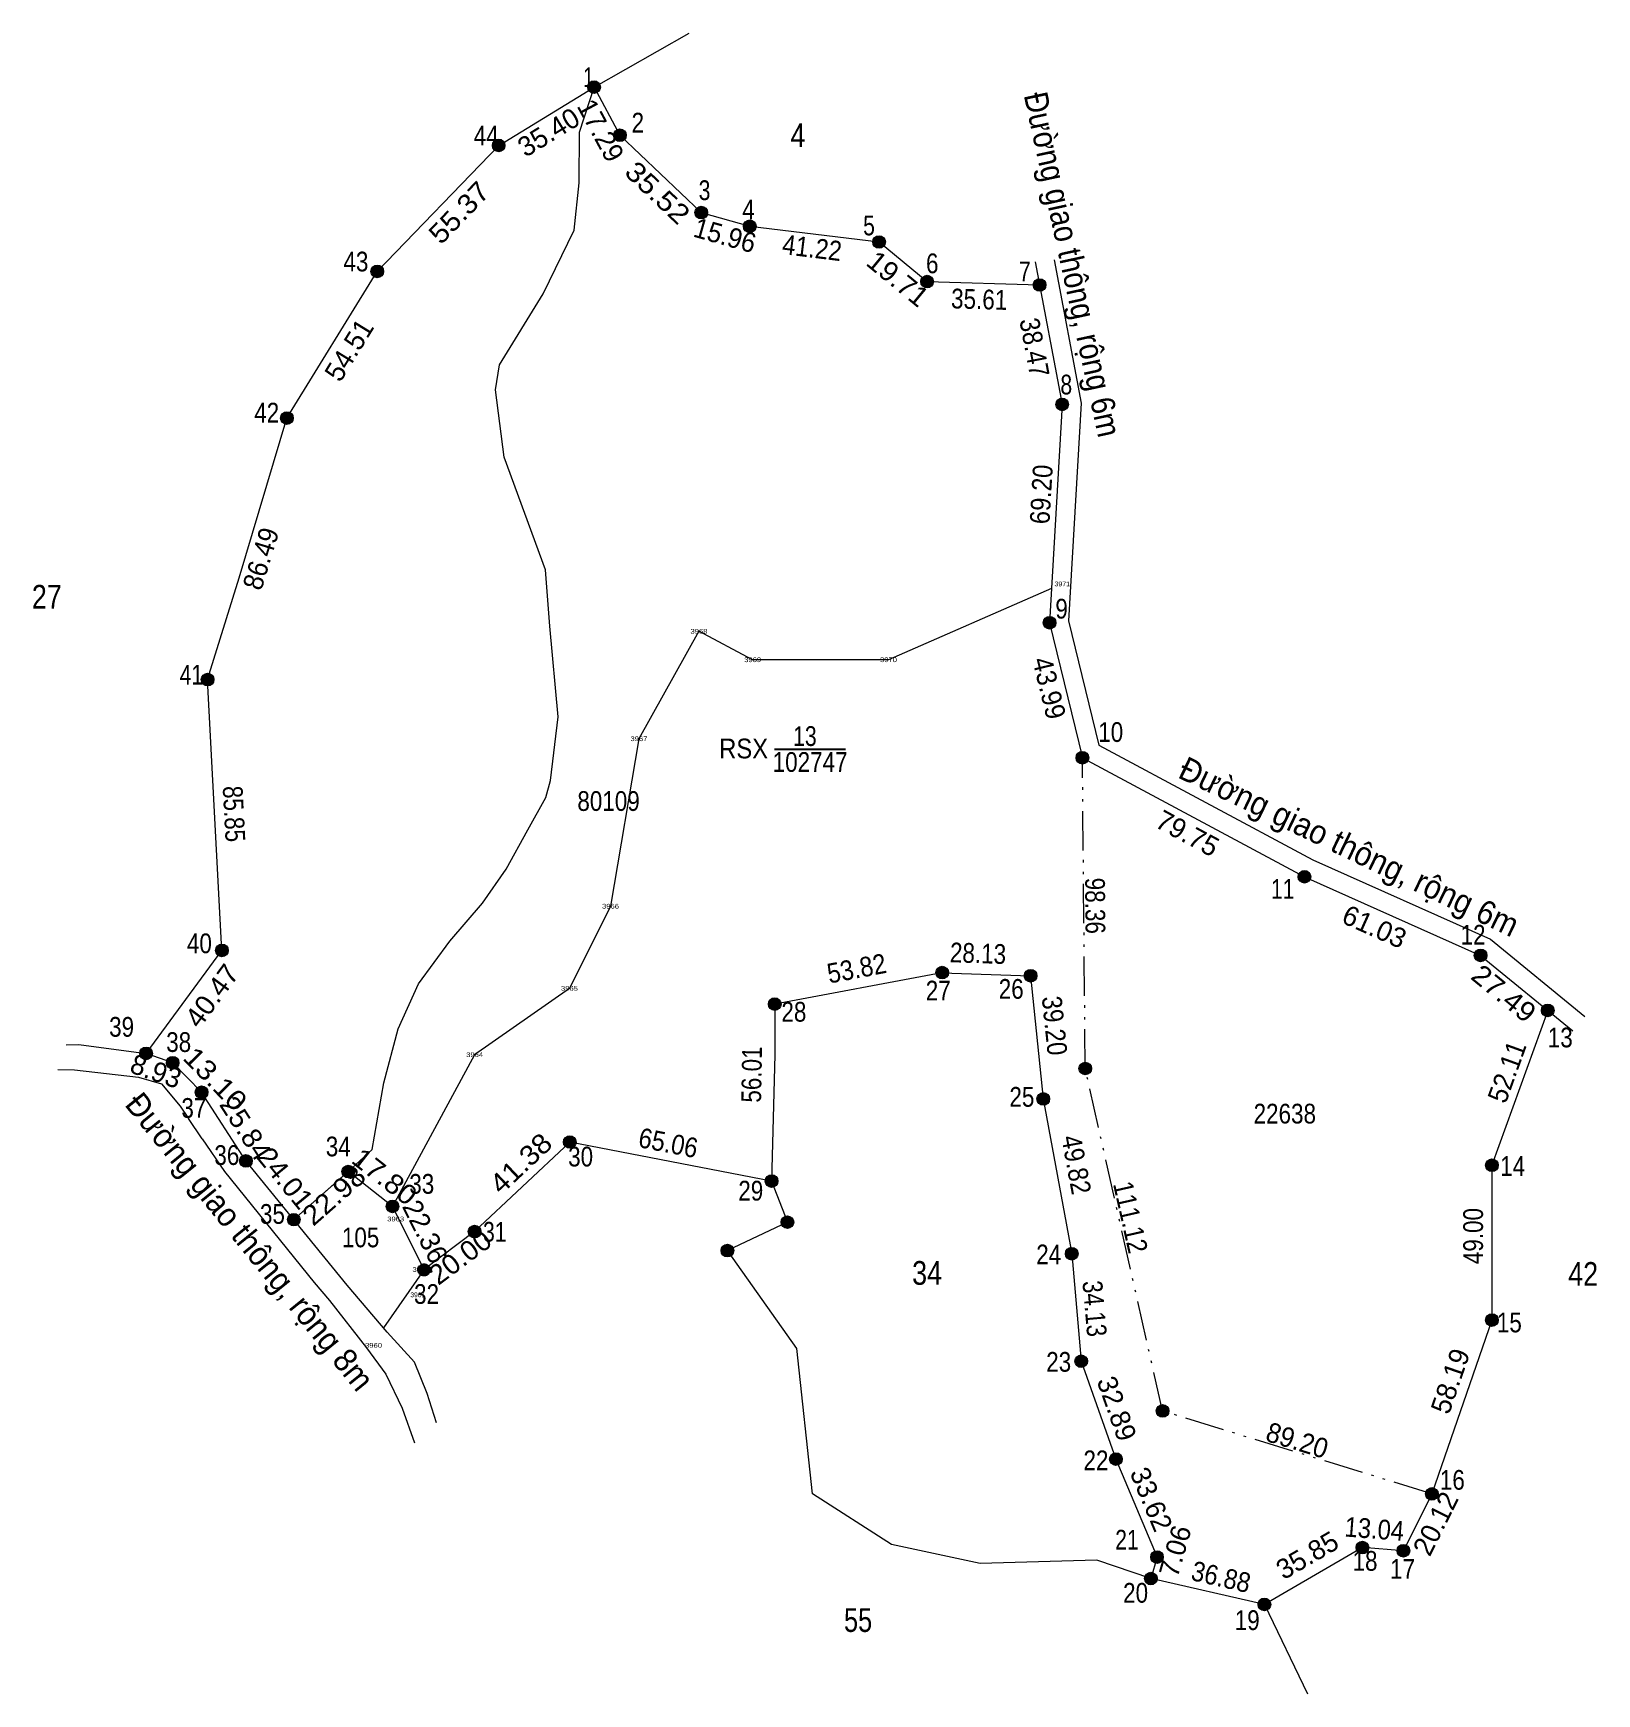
# Model space of a CAD drawing. Header units: centimetres. Extents: x 534487 to 540612, y 1847531 to 1849044.
# Drawn here: x 540117 to 540612, y 1848068 to 1848593 of the extents above; entities that cross this region are included whole.
import ezdxf
from ezdxf.enums import TextEntityAlignment as Align

# ---------------------------------------------------------------- set-up
doc = ezdxf.new("R2010")
doc.units = ezdxf.units.CM
doc.header["$LTSCALE"] = 2.5
doc.header["$PDMODE"] = 32
doc.header["$PDSIZE"] = 1.25
doc.linetypes.add('DASH_DOUBLE_DOT', pattern=[9.2, 5, -1.2, 0.3, -1.2, 0.3, -1.2])
doc.linetypes.add('MEDIUM_DASHED', pattern=[4.5, 3, -1.5])
for name, color, linetype, lineweight in [('10', 7, 'Continuous', 13), ('13', 7, 'Continuous', 25), ('22', 7, 'Continuous', 13), ('23', 7, 'Continuous', 13), ('6', 7, 'Continuous', 13), ('63', 7, 'Continuous', 13)]:
    doc.layers.add(name, color=color, linetype=linetype, lineweight=lineweight)
doc.layers.add('12', color=7, linetype='Continuous')

msp = doc.modelspace()

# ---------------------------------------------------------------- texts
at = {"layer": '12'}
for s, width, p in [('3971', 1.1, (540443.01, 1848418.25)), ('3968', 1.2, (540328.005, 1848403.25)), ('3968', 1.2, (540328.005, 1848403.25)), ('3969', 1.2, (540345.005, 1848394.25)), ('3969', 1.2, (540345.005, 1848394.25)), ('3970', 1.2, (540388.005, 1848394.25)), ('3970', 1.2, (540388.005, 1848394.25)), ('3967', 1.2, (540309.005, 1848369.25)), ('3967', 1.2, (540309.005, 1848369.25)), ('3966', 1.2, (540300.005, 1848316.25)), ('3966', 1.2, (540300.005, 1848316.25)), ('3965', 1.2, (540287.005, 1848290.25)), ('3965', 1.2, (540287.005, 1848290.25)), ('3964', 1.2, (540257.005, 1848269.25)), ('3964', 1.2, (540257.005, 1848269.25)), ('3963', 1.2, (540232.005, 1848217.25)), ('3962', 1.2, (540240.005, 1848201.25)), ('3961', 1.05, (540239.01, 1848193.25)), ('3960', 1.2, (540225.005, 1848177.25))]:
    msp.add_text(s, height=1.5, dxfattribs=dict(at, width=width)).set_placement(p, align=Align.CENTER)
at = {"layer": '13'}
for s, rotation, width, p in [('Đường giao thông, rộng 6m', 282.273, 0.9, (540442.62, 1848519.332)), ('Đường giao thông, rộng 6m', 334.391, 0.95, (540532.199, 1848332.466)), ('Đường giao thông, rộng 8m', 308.989, 0.95, (540182.924, 1848208.469))]:
    msp.add_text(s, height=7.5, rotation=rotation, dxfattribs=dict(at, width=width)).set_placement(p, align=Align.CENTER)
for s, height, width, p in [('4', 7.5, 0.85, (540359.335, 1848557.25)), ('27', 7.5, 0.85, (540121.585, 1848411.19)), ('13', 6.25, 0.8, (540361.545, 1848367.72)), ('34', 7.5, 0.85, (540400.22, 1848197.18)), ('42', 7.5, 0.85, (540607.895, 1848196.86)), ('55', 7.5, 0.8, (540378.38, 1848087.31))]:
    msp.add_text(s, height=height, dxfattribs=dict(at, width=width)).set_placement(p, align=Align.CENTER)
at = {"layer": '13', "width": 0.9}
msp.add_text('RSX', height=6.25, dxfattribs=at).set_placement((540349.88, 1848363.78), align=Align.RIGHT)
at = {"layer": '63'}
for s, width, p in [(' 1', 0.75, (540294.82, 1848576.23)), (' 2', 0.85, (540310.63, 1848561.87)), (' 44', 0.85, (540264.61, 1848557.77)), (' 3', 0.8, (540331.63, 1848540.48)), (' 4', 0.85, (540345.68, 1848534.4)), (' 5', 0.8, (540383.7, 1848529.32)), (' 43', 0.85, (540223.37, 1848517.9)), (' 6', 0.85, (540403.83, 1848517.33)), (' 7', 0.8, (540433.02, 1848514.75)), (' 8', 0.8, (540446.14, 1848478.97)), (' 42', 0.85, (540195.14, 1848470.08)), (' 9', 0.85, (540444.77, 1848408.04)), (' 41', 0.8, (540171.05, 1848387.14)), (' 10', 0.85, (540462.3, 1848368.99)), (' 11', 0.8, (540516.51, 1848319.35)), (' 12', 0.85, (540576.99, 1848304.84)), (' 40', 0.85, (540173.83, 1848302.12)), (' 27', 0.85, (540407.7, 1848287.16)), (' 26', 0.85, (540430.8, 1848287.7)), (' 28', 0.85, (540362.01, 1848280.46)), (' 39', 0.85, (540149.21, 1848275.69)), (' 13', 0.85, (540604.59, 1848272.33)), (' 38', 0.85, (540167.28, 1848270.87)), (' 37', 0.85, (540172.08, 1848250.02)), (' 25', 0.85, (540434.18, 1848253.53)), (' 36', 0.85, (540182.51, 1848235.1)), (' 34', 0.85, (540217.79, 1848237.83)), (' 30', 0.85, (540294.5, 1848234.63)), (' 14', 0.85, (540589.53, 1848231.66)), (' 33', 0.85, (540244.22, 1848225.99)), (' 29', 0.85, (540348.36, 1848223.84)), (' 35', 0.85, (540196.95, 1848216.47)), (' 31', 0.8, (540267.1, 1848210.83)), (' 24', 0.85, (540442.66, 1848203.66)), (' 32', 0.85, (540245.73, 1848191.13)), (' 15', 0.85, (540588.48, 1848182.13)), (' 23', 0.85, (540445.83, 1848169.66)), (' 22', 0.85, (540457.62, 1848138.48)), (' 16', 0.85, (540570.43, 1848132.31)), (' 21', 0.8, (540467.2, 1848113.37)), (' 18', 0.85, (540542.8, 1848106.67)), (' 17', 0.85, (540554.67, 1848104.12)), (' 20', 0.85, (540470.17, 1848096.56)), (' 19', 0.85, (540505.5, 1848087.91))]:
    msp.add_text(s, height=6.25, dxfattribs=dict(at, width=width)).set_placement(p, align=Align.RIGHT)
for s, rotation, p in [('17.29', 298.24, (540294.161, 1848561.069)), ('35.40', 31.427, (540282.036, 1848559.285)), ('54.51', 58.366, (540219.934, 1848491.401)), ('79.75', 331.796, (540481.183, 1848337.318)), ('61.03', 335.942, (540540.556, 1848307.666)), ('8.93', 340.652, (540155.1, 1848261.84)), ('22.36', 296.565, (540238.574, 1848212.623)), ('58.19', 70.942, (540568.794, 1848165.675)), ('32.89', 289.537, (540457.324, 1848156.975)), ('33.62', 292.751, (540468.314, 1848128.099)), ('20.12', 63.435, (540563.984, 1848120.207)), ('7.06', 73.977, (540481.746, 1848112.062)), ('35.85', 30.141, (540522.126, 1848108.895))]:
    msp.add_text(s, height=6.25, rotation=rotation, dxfattribs=at).set_placement(p, align=Align.CENTER)
for s, rotation, width, p in [('35.52', 316.449, 1.15, (540312.757, 1848540.564)), ('55.37', 46.061, 1.1, (540254.338, 1848534.372)), ('15.96', 344.291, 0.95, (540335.414, 1848526.317)), ('41.22', 353.047, 0.9, (540363.442, 1848522.296)), ('19.71', 320.559, 1.05, (540388.995, 1848513.175)), ('35.61', 358.246, 0.85, (540416.624, 1848505.979)), ('38.47', 280.711, 0.9, (540431.158, 1848493.251)), ('69.20', 86.686, 0.9, (540439.486, 1848447.164)), ('86.49', 73.103, 0.95, (540192.323, 1848426.087)), ('43.99', 283.701, 0.95, (540435.852, 1848385.315)), ('85.85', 273.031, 0.85, (540177.723, 1848346.045)), ('98.36', 270.513, 0.85, (540450.321, 1848317.103)), ('28.13', 358.064, 0.85, (540416.244, 1848298.985)), ('40.47', 53.611, 1.05, (540176.372, 1848286.801)), ('53.82', 10.654, 0.9, (540378.502, 1848294.246)), ('27.49', 320.728, 1.1, (540580.827, 1848286.97)), ('39.20', 275.856, 0.9, (540437.48, 1848278.869)), ('56.01', 88.977, 0.85, (540347.807, 1848263.674)), ('52.11', 70.157, 0.95, (540586.72, 1848263.554)), ('13.10', 314.443, 1.15, (540172.71, 1848260.143)), ('25.84', 302.805, 1.05, (540181.925, 1848245.018)), ('65.06', 349.039, 0.9, (540317.716, 1848239.041)), ('24.01', 309.219, 1.05, (540194.656, 1848228.976)), ('41.38', 43.277, 1.1, (540273.758, 1848233.351)), ('49.82', 280.408, 0.9, (540444.412, 1848234.625)), ('17.80', 321.843, 1.1, (540226.624, 1848228.97)), ('22.98', 41.437, 1.1, (540214.527, 1848223.086)), ('111.12', 282.722, 0.9, (540461.573, 1848217.898)), ('49.00', 90, 0.85, (540576.19, 1848212.6)), ('20.00', 36.87, 1.05, (540254.285, 1848203.379)), ('34.13', 275.042, 0.85, (540450.158, 1848189.37)), ('89.20', 342.892, 0.95, (540516.476, 1848144.973)), ('13.04', 355.601, 0.9, (540541.575, 1848116.814)), ('36.88', 347.136, 0.9, (540492.599, 1848101.692))]:
    msp.add_text(s, height=6.25, rotation=rotation, dxfattribs=dict(at, width=width)).set_placement(p, align=Align.CENTER)
at = {"layer": '63', "width": 0.85}
for s, p in [('102747', (540363.195, 1848359.51)), ('80109', (540299.395, 1848347.16)), ('22638', (540513.45, 1848248.22)), ('105', (540220.9, 1848209.05))]:
    msp.add_text(s, height=6.25, dxfattribs=at).set_placement(p, align=Align.CENTER)

# ---------------------------------------------------------------- hatches: boundary and pattern name
at = {"layer": '6'}
for points in [[(540296.82, 1848576.23, 1), (540292.82, 1848576.23, 1)], [(540305, 1848561, 1), (540301, 1848561, 1)], [(540266.61, 1848557.77, 1), (540262.61, 1848557.77, 1)], [(540330.74, 1848536.53, 1), (540326.74, 1848536.53, 1)], [(540346.1, 1848532.21, 1), (540342.1, 1848532.21, 1)], [(540387.02, 1848527.22, 1), (540383.02, 1848527.22, 1)], [(540228.19, 1848517.9, 1), (540224.19, 1848517.9, 1)], [(540402.24, 1848514.7, 1), (540398.24, 1848514.7, 1)], [(540437.83, 1848513.61, 1), (540433.83, 1848513.61, 1)], [(540444.98, 1848475.81, 1), (540440.98, 1848475.81, 1)], [(540199.6, 1848471.49, 1), (540195.6, 1848471.49, 1)], [(540440.98, 1848406.73, 1), (540436.98, 1848406.73, 1)], [(540174.46, 1848388.73, 1), (540170.46, 1848388.73, 1)], [(540451.4, 1848363.99, 1), (540447.4, 1848363.99, 1)], [(540521.68, 1848326.3, 1), (540517.68, 1848326.3, 1)], [(540179, 1848303, 1), (540175, 1848303, 1)], [(540577.41, 1848301.42, 1), (540573.41, 1848301.42, 1)], [(540407, 1848296, 1), (540403, 1848296, 1)], [(540435, 1848295, 1), (540431, 1848295, 1)], [(540354, 1848286, 1), (540350, 1848286, 1)], [(540598.69, 1848284.02, 1), (540594.69, 1848284.02, 1)], [(540154.99, 1848270.42, 1), (540150.99, 1848270.42, 1)], [(540163.42, 1848267.46, 1), (540159.42, 1848267.46, 1)], [(540452.28, 1848265.63, 1), (540448.28, 1848265.63, 1)], [(540172.59, 1848258.11, 1), (540168.59, 1848258.11, 1)], [(540439, 1848256, 1), (540435, 1848256, 1)], [(540289.13, 1848242.37, 1), (540285.13, 1848242.37, 1)], [(540186.59, 1848236.39, 1), (540182.59, 1848236.39, 1)], [(540581, 1848235, 1), (540577, 1848235, 1)], [(540219, 1848233, 1), (540215, 1848233, 1)], [(540353, 1848230, 1), (540349, 1848230, 1)], [(540201.77, 1848217.79, 1), (540197.77, 1848217.79, 1)], [(540233, 1848222, 1), (540229, 1848222, 1)], [(540259, 1848214, 1), (540255, 1848214, 1)], [(540358, 1848217, 1), (540354, 1848217, 1)], [(540339, 1848208, 1), (540335, 1848208, 1)], [(540448, 1848207, 1), (540444, 1848207, 1)], [(540581, 1848186, 1), (540577, 1848186, 1)], [(540451, 1848173, 1), (540447, 1848173, 1)], [(540476.75, 1848157.24, 1), (540472.75, 1848157.24, 1)], [(540462, 1848142, 1), (540458, 1848142, 1)], [(540562, 1848131, 1), (540558, 1848131, 1)], [(540540, 1848114, 1), (540536, 1848114, 1)], [(540553, 1848113, 1), (540549, 1848113, 1)], [(540475, 1848111, 1), (540471, 1848111, 1)], [(540473.05, 1848104.21, 1), (540469.05, 1848104.21, 1)], [(540509, 1848096, 1), (540505, 1848096, 1)]]:
    msp.add_hatch(color=256, dxfattribs=at).paths.add_polyline_path(points)
at = {"layer": '63'}
msp.add_hatch(color=256, dxfattribs=at).paths.add_polyline_path([(540243, 1848202, 1), (540239, 1848202, 1)])

# ---------------------------------------------------------------- linework, layer by layer
at = {"layer": '10'}
for p, q in [((540294.82, 1848576.23), (540324.86, 1848593.3)), ((540241, 1848202), (540228.15, 1848183.52)), ((540507, 1848096), (540520.67, 1848067.73))]:
    msp.add_line(p, q, dxfattribs=at)
for points in [[(540152.99, 1848270.42), (540177, 1848303), (540172.46, 1848388.73), (540182.43, 1848420.88), (540197.6, 1848471.49), (540226.19, 1848517.9), (540264.61, 1848557.77), (540294.82, 1848576.23)], [(540294.82, 1848576.23), (540303, 1848561), (540328.74, 1848536.53), (540344.1, 1848532.21), (540385.02, 1848527.22), (540400.24, 1848514.7), (540435.83, 1848513.61)], [(540404.89, 1848295.95), (540352, 1848286), (540352, 1848270), (540351, 1848230), (540356, 1848217), (540337, 1848208)], [(540404.89, 1848295.95), (540433, 1848295), (540437, 1848256), (540446, 1848207), (540449, 1848173), (540460, 1848142)], [(540596.69, 1848284.02), (540579, 1848235), (540579, 1848186), (540560, 1848131), (540551, 1848113), (540538, 1848114), (540507, 1848096), (540471.05, 1848104.21)], [(540170.59, 1848258.11), (540161.42, 1848267.46), (540152.99, 1848270.42)], [(540351, 1848230), (540287.13, 1848242.37), (540257, 1848214), (540241, 1848202), (540231, 1848222), (540217, 1848233), (540199.77, 1848217.79)], [(540471.05, 1848104.21), (540454, 1848110), (540417, 1848109), (540389, 1848115), (540364, 1848131), (540359, 1848177), (540337, 1848208)], [(540460, 1848142), (540473, 1848111), (540471.05, 1848104.21)]]:
    msp.add_lwpolyline(points, dxfattribs=at)
at = {"layer": '10', "linetype": 'DASH_DOUBLE_DOT'}
msp.add_lwpolyline([(540560, 1848131), (540474.75, 1848157.24), (540450.28, 1848265.63), (540449.4, 1848363.99)], dxfattribs=at)
at = {"layer": '10'}
msp.add_point((540241, 1848202), dxfattribs=at)
at = {"layer": '13'}
msp.add_line((540351.97, 1848366.72), (540374.42, 1848366.72), dxfattribs=at)
at = {"layer": '22'}
msp.add_line((540170.79, 1848243.33), (540166.42, 1848249.79), dxfattribs=at)
for points in [[(540434.45, 1848520.91), (540442.98, 1848475.81), (540438.98, 1848406.73), (540449.4, 1848363.99), (540519.68, 1848326.3), (540575.41, 1848301.42), (540604.59, 1848277.56)], [(540440.42, 1848521.62), (540449.02, 1848476.19), (540445.02, 1848407.27), (540454.6, 1848368.01), (540522.32, 1848331.7), (540578.59, 1848306.58), (540608.45, 1848282.14)], [(540127.72, 1848273.08), (540131.68, 1848273.18), (540152.99, 1848270.42)], [(540229.31, 1848182.15), (540216.67, 1848197.08), (540184.59, 1848236.39), (540170.59, 1848258.11), (540161.42, 1848267.46), (540152.99, 1848270.42)], [(540125.03, 1848265.29), (540130.35, 1848265.26), (540150.56, 1848262.89), (540157.88, 1848260.79), (540163.75, 1848253.74), (540166.42, 1848249.79)], [(540170.79, 1848243.33), (540177.78, 1848232.99), (540206.2, 1848197.88), (540211.1, 1848192.19), (540222.81, 1848177.2), (540228.85, 1848168.86), (540234.08, 1848158.15), (540237.96, 1848147.19)], [(540244.95, 1848153.5), (540241.93, 1848162.72), (540238, 1848172.65), (540229.31, 1848182.15)]]:
    msp.add_lwpolyline(points, dxfattribs=at)
at = {"layer": '23'}
msp.add_lwpolyline([(540199.77, 1848217.79), (540216.77, 1848232.79), (540224.6, 1848240.04), (540228.28, 1848261.08), (540232.83, 1848278.15), (540239.23, 1848292.38), (540249.15, 1848305.9), (540259.53, 1848317.96), (540266.98, 1848328.74), (540273.79, 1848341.12), (540279.59, 1848351.4), (540280.98, 1848356.74), (540283.48, 1848376.89), (540280.78, 1848405.59), (540279.46, 1848423.5), (540266.38, 1848459.15), (540263.62, 1848480.47), (540264.89, 1848488.29), (540278.72, 1848510.77), (540288.55, 1848530.97), (540290.09, 1848545.9), (540290.21, 1848561.96), (540294.82, 1848576.23)], dxfattribs=at)
at = {"layer": '6'}
msp.add_lwpolyline([(540439.6, 1848417.52), (540388, 1848395), (540345, 1848395), (540328, 1848404), (540309, 1848370), (540300, 1848317), (540287, 1848291), (540257, 1848270), (540231, 1848222)], dxfattribs=at)
for centre in [(540294.82, 1848576.23), (540303, 1848561), (540264.61, 1848557.77), (540328.74, 1848536.53), (540344.1, 1848532.21), (540385.02, 1848527.22), (540226.19, 1848517.9), (540400.24, 1848514.7), (540435.83, 1848513.61), (540442.98, 1848475.81), (540197.6, 1848471.49), (540438.98, 1848406.73), (540172.46, 1848388.73), (540449.4, 1848363.99), (540519.68, 1848326.3), (540177, 1848303), (540575.41, 1848301.42), (540405, 1848296), (540433, 1848295), (540352, 1848286), (540596.69, 1848284.02), (540152.99, 1848270.42), (540161.42, 1848267.46), (540450.28, 1848265.63), (540170.59, 1848258.11), (540437, 1848256), (540287.13, 1848242.37), (540184.59, 1848236.39), (540579, 1848235), (540217, 1848233), (540351, 1848230), (540199.77, 1848217.79), (540231, 1848222), (540257, 1848214), (540356, 1848217), (540337, 1848208), (540446, 1848207), (540579, 1848186), (540449, 1848173), (540474.75, 1848157.24), (540460, 1848142), (540560, 1848131), (540538, 1848114), (540551, 1848113), (540473, 1848111), (540471.05, 1848104.21), (540507, 1848096)]:
    msp.add_circle(centre, 2, dxfattribs=at)
at = {"layer": '63', "linetype": 'MEDIUM_DASHED'}
msp.add_circle((540241, 1848202), 2, dxfattribs=at)

msp.set_redraw_order([(e.dxf.handle, doc.entitydb.next_handle()) for e in msp.query("TEXT MTEXT ATTDEF DIMENSION ARC_DIMENSION")])  # texts and dimensions are drawn at this point

doc.saveas('drawing.dxf')
